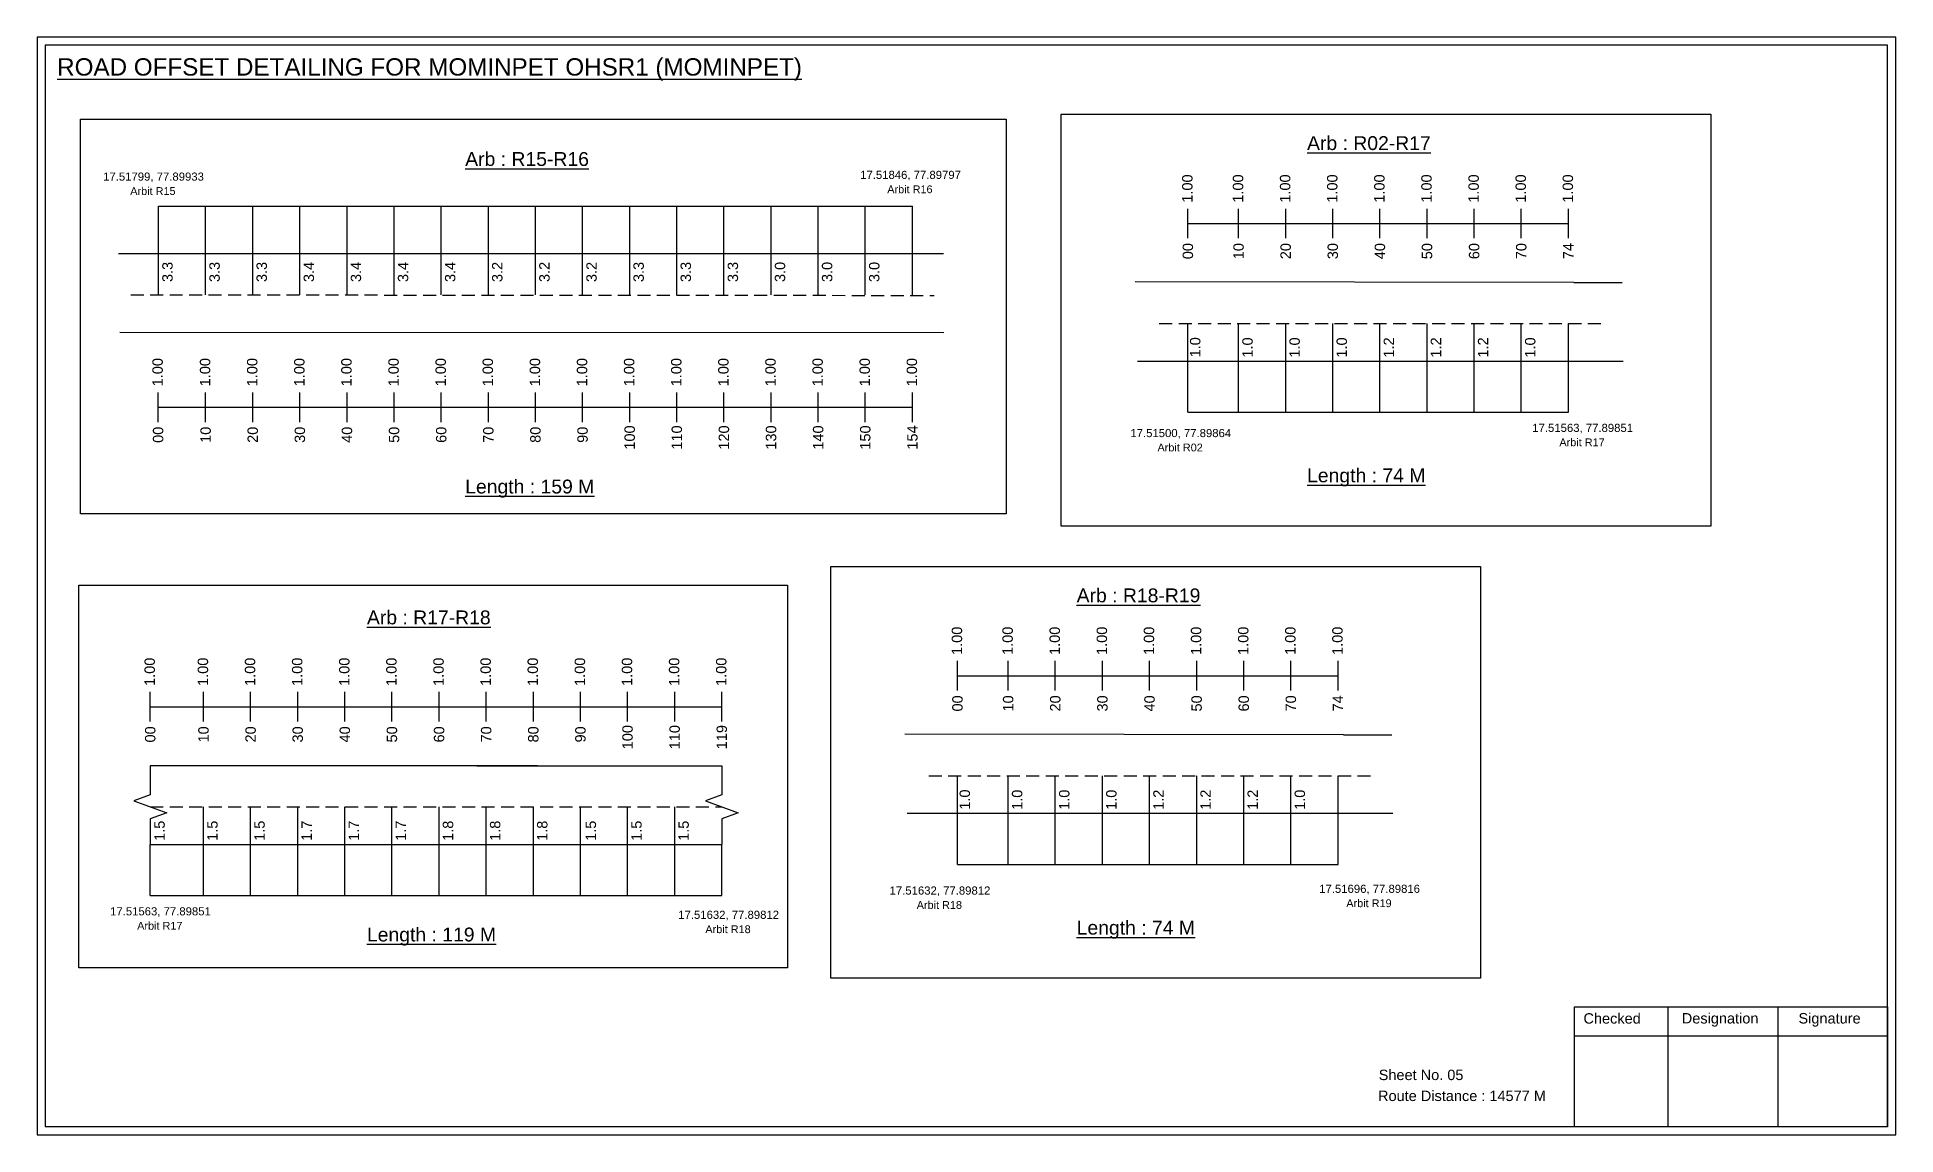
# Model space of a CAD drawing. Header units: inches. Extents: x 777 to 9331, y 1229 to 5049.
# Drawn here: x 5933 to 6470, y 1917 to 2234 of the extents above; entities that cross this region are included whole.
import ezdxf

# ---------------------------------------------------------------- set-up
doc = ezdxf.new("R2010")
doc.units = ezdxf.units.IN
doc.header["$MEASUREMENT"] = 0
doc.linetypes.add('DASHED2', pattern=[0.375, 0.25, -0.125])
doc.layers.add('PDF_Geometry', color=7, linetype='Continuous')
doc.layers.add('PDF_Text', color=5, linetype='Continuous')
doc.styles.add('PDF Arial', font='arial.ttf')
doc.styles.get("Standard").update_dxf_attribs({"font": 'arial.ttf'})

msp = doc.modelspace()

# ---------------------------------------------------------------- texts
at = {"color": 242, "true_color": 0xcd2027}
for s, height, p in [('%%UROAD OFFSET DETAILING FOR MOMINPET OHSR1 (MOMINPET)', 5, (5939.23, 2222.61)), ('%%UArb : R02-R17', 4, (6299.99, 2201.12)), ('%%UArb : R15-R16', 4, (6057, 2196.53)), ('%%ULength : 74 M', 4, (6299.99, 2105.25)), ('%%ULength : 159 M', 4, (6057, 2102.03)), ('%%UArb : R18-R19', 4, (6233.49, 2070.62)), ('%%UArb : R17-R18', 4, (6028.64, 2064.27)), ('%%ULength : 119 M', 4, (6028.64, 1972.77)), ('%%ULength : 74 M', 4, (6233.49, 1974.75))]:
    msp.add_text(s, height=height, dxfattribs=at).set_placement(p)
at = {"color": 5}
for s, height, p in [('17.51799, 77.89933', 2.34, (5952.5, 2192.29)), ('17.51846, 77.89797', 2.34, (6171, 2192.79)), ('Arbit R15', 2.246, (5960.32, 2188.17)), ('Arbit R16', 2.246, (6178.82, 2188.67)), ('17.51500, 77.89864', 2.34, (6249, 2118.29)), ('17.51563, 77.89851', 2.34, (6365, 2119.79)), ('Arbit R02', 2.246, (6256.82, 2114.17)), ('Arbit R17', 2.246, (6372.82, 2115.67)), ('17.51632, 77.89812', 2.34, (6179.5, 1986.29)), ('17.51696, 77.89816', 2.34, (6303.5, 1986.79)), ('Arbit R19', 2.246, (6311.32, 1982.67)), ('17.51563, 77.89851', 2.34, (5954.5, 1980.29)), ('17.51632, 77.89812', 2.34, (6118.5, 1979.29)), ('Arbit R18', 2.246, (6187.32, 1982.17)), ('Arbit R17', 2.246, (5962.32, 1976.17)), ('Arbit R18', 2.246, (6126.32, 1975.17))]:
    msp.add_text(s, height=height, dxfattribs=at).set_placement(p)
at = {"color": 217, "true_color": 0x93278f}
for s, p in [('1.00', (6266.93, 2185.94)), ('1.00', (6281.56, 2185.94)), ('1.00', (6295.16, 2185.94)), ('1.00', (6308.76, 2185.94)), ('1.00', (6322.36, 2185.94)), ('1.00', (6335.96, 2185.94)), ('1.00', (6349.56, 2185.94)), ('1.00', (6363.16, 2185.94)), ('1.00', (6376.76, 2185.94)), ('00', (6267.08, 2169.62)), ('10', (6281.71, 2169.62)), ('20', (6295.31, 2169.62)), ('30', (6308.91, 2169.62)), ('40', (6322.51, 2169.62)), ('50', (6336.11, 2169.62)), ('60', (6349.71, 2169.62)), ('70', (6363.31, 2169.62)), ('74', (6376.91, 2169.62)), ('1.00', (5969.71, 2132.95)), ('1.00', (5983.42, 2132.95)), ('1.00', (5997.02, 2132.95)), ('1.00', (6010.62, 2132.95)), ('1.00', (6024.22, 2132.95)), ('1.00', (6037.82, 2132.95)), ('1.00', (6051.42, 2132.95)), ('1.00', (6065.02, 2132.95)), ('1.00', (6078.62, 2132.95)), ('1.00', (6092.22, 2132.95)), ('1.00', (6105.82, 2132.95)), ('1.00', (6119.42, 2132.95)), ('1.00', (6133.02, 2132.95)), ('1.00', (6146.62, 2132.95)), ('1.00', (6160.22, 2132.95)), ('1.00', (6173.82, 2132.95)), ('1.00', (6187.42, 2132.95)), ('00', (5969.86, 2116.63)), ('10', (5983.57, 2116.63)), ('20', (5997.17, 2116.63)), ('30', (6010.77, 2116.63)), ('40', (6024.37, 2116.63)), ('50', (6037.97, 2116.63)), ('60', (6051.57, 2116.63)), ('70', (6065.17, 2116.63)), ('80', (6078.77, 2116.63)), ('90', (6092.37, 2116.63)), ('100', (6105.97, 2114.68)), ('110', (6119.57, 2114.68)), ('120', (6133.17, 2114.68)), ('130', (6146.77, 2114.68)), ('140', (6160.37, 2114.68)), ('150', (6173.97, 2114.68)), ('154', (6187.57, 2114.68)), ('1.00', (6200.43, 2055.44)), ('1.00', (6215.06, 2055.44)), ('1.00', (6228.66, 2055.44)), ('1.00', (6242.26, 2055.44)), ('1.00', (6255.86, 2055.44)), ('1.00', (6269.46, 2055.44)), ('1.00', (6283.06, 2055.44)), ('1.00', (6296.66, 2055.44)), ('1.00', (6310.26, 2055.44)), ('1.00', (5967.43, 2046.5)), ('1.00', (5982.8, 2046.5)), ('1.00', (5996.4, 2046.5)), ('1.00', (6010, 2046.5)), ('1.00', (6023.6, 2046.5)), ('1.00', (6037.2, 2046.5)), ('1.00', (6050.8, 2046.5)), ('1.00', (6064.4, 2046.5)), ('1.00', (6078, 2046.5)), ('1.00', (6091.6, 2046.5)), ('1.00', (6105.2, 2046.5)), ('1.00', (6118.8, 2046.5)), ('1.00', (6132.4, 2046.5)), ('00', (6200.58, 2039.12)), ('10', (6215.21, 2039.12)), ('20', (6228.81, 2039.12)), ('30', (6242.41, 2039.12)), ('40', (6256.01, 2039.12)), ('50', (6269.61, 2039.12)), ('60', (6283.21, 2039.12)), ('70', (6296.81, 2039.12)), ('74', (6310.41, 2039.12)), ('00', (5967.58, 2030.18)), ('10', (5982.95, 2030.18)), ('20', (5996.55, 2030.18)), ('30', (6010.15, 2030.18)), ('40', (6023.75, 2030.18)), ('50', (6037.35, 2030.18)), ('60', (6050.95, 2030.18)), ('70', (6064.55, 2030.18)), ('80', (6078.15, 2030.18)), ('90', (6091.75, 2030.18)), ('100', (6105.35, 2028.22)), ('110', (6118.95, 2028.22)), ('119', (6132.55, 2028.22))]:
    msp.add_text(s, height=3, rotation=90, dxfattribs=at).set_placement(p)
for s, p in [('3.3', (5972.56, 2163.03)), ('3.3', (5986.16, 2163.03)), ('3.3', (5999.76, 2163.03)), ('3.4', (6013.36, 2163.03)), ('3.4', (6026.96, 2163.03)), ('3.4', (6040.56, 2163.03)), ('3.4', (6054.16, 2163.03)), ('3.2', (6067.76, 2163.03)), ('3.2', (6081.36, 2163.03)), ('3.2', (6094.96, 2163.03)), ('3.3', (6108.56, 2163.03)), ('3.3', (6122.16, 2163.03)), ('3.3', (6135.76, 2163.03)), ('3.0', (6149.36, 2163.03)), ('3.0', (6162.96, 2163.03)), ('3.0', (6176.56, 2163.03)), ('1.0', (6269.2, 2141.29)), ('1.0', (6284.3, 2141.24)), ('1.0', (6297.9, 2141.24)), ('1.0', (6311.5, 2141.24)), ('1.2', (6325.1, 2141.24)), ('1.2', (6338.7, 2141.24)), ('1.2', (6352.3, 2141.24)), ('1.0', (6365.9, 2141.24)), ('1.0', (6202.7, 2010.79)), ('1.0', (6217.8, 2010.74)), ('1.0', (6231.4, 2010.74)), ('1.0', (6245, 2010.74)), ('1.2', (6258.6, 2010.74)), ('1.2', (6272.2, 2010.74)), ('1.2', (6285.8, 2010.74)), ('1.0', (6299.4, 2010.74)), ('1.5', (5970.28, 2001.79)), ('1.5', (5985.54, 2001.79)), ('1.5', (5999.14, 2001.79)), ('1.7', (6012.74, 2001.79)), ('1.7', (6026.34, 2001.79)), ('1.7', (6039.94, 2001.79)), ('1.8', (6053.54, 2001.79)), ('1.8', (6067.14, 2001.79)), ('1.8', (6080.74, 2001.79)), ('1.5', (6094.77, 2001.79)), ('1.5', (6107.94, 2001.79)), ('1.5', (6121.54, 2001.79))]:
    msp.add_text(s, height=3, rotation=90).set_placement(p)
for s, p in [('Sheet No. 05', (6320.67, 1932.77)), ('Route Distance : 14577 M', (6320.48, 1926.72))]:
    msp.add_text(s, height=3).set_placement(p)
at = {"layer": 'PDF_Text', "color": 7, "attachment_point": 7, "style": 'PDF Arial'}
for s, insert, char_height in [('Checked', (6379.77, 1949.02), 3.001), ('Designation', (6408.15, 1948.19), 3.0006), ('Signature', (6441.83, 1948.19), 3.001)]:
    msp.add_mtext(s, dxfattribs=dict(at, insert=insert, char_height=char_height))

# ---------------------------------------------------------------- linework, layer by layer
at = {"color": 5}
for p, q in [((5968.49, 2184.89), (6186.09, 2184.89)), ((6265.6, 2125.5), (6375.43, 2125.5)), ((6199.1, 1995), (6308.93, 1995)), ((5966.1, 1986.06), (6131.07, 1986.06))]:
    msp.add_line(p, q, dxfattribs=at)
for p, q in [((5968.49, 2159.35), (5968.49, 2184.89)), ((5982.09, 2159.35), (5982.09, 2184.89)), ((5995.69, 2159.35), (5995.69, 2184.89)), ((6009.29, 2159.35), (6009.29, 2184.89)), ((6022.89, 2159.35), (6022.89, 2184.89)), ((6036.49, 2159.35), (6036.49, 2184.89)), ((6050.09, 2159.35), (6050.09, 2184.89)), ((6063.69, 2159.35), (6063.69, 2184.89)), ((6077.29, 2159.35), (6077.29, 2184.89)), ((6090.89, 2159.35), (6090.89, 2184.89)), ((6104.49, 2159.35), (6104.49, 2184.89)), ((6118.09, 2159.35), (6118.09, 2184.89)), ((6131.69, 2159.35), (6131.69, 2184.89)), ((6145.29, 2159.35), (6145.29, 2184.89)), ((6158.89, 2159.35), (6158.89, 2184.89)), ((6172.49, 2159.35), (6172.49, 2184.89)), ((6186.09, 2159.35), (6186.09, 2184.89)), ((5956.95, 2171.24), (6195.03, 2171.24)), ((6377.03, 2162.92), (6250.42, 2163.1)), ((6377.03, 2162.92), (6390.98, 2162.92)), ((5957.34, 2148.55), (6195.19, 2148.52)), ((6265.6, 2125.5), (6265.6, 2151.04)), ((6280.23, 2125.5), (6280.23, 2151.04)), ((6293.83, 2125.5), (6293.83, 2151.04)), ((6307.43, 2125.5), (6307.43, 2151.04)), ((6321.03, 2125.5), (6321.03, 2151.04)), ((6334.63, 2125.5), (6334.63, 2151.04)), ((6348.23, 2125.5), (6348.23, 2151.04)), ((6361.83, 2125.5), (6361.83, 2151.04)), ((6375.43, 2125.5), (6375.43, 2151.04)), ((6251.05, 2140.24), (6377.03, 2140.24)), ((6377.03, 2140.24), (6391.23, 2140.24)), ((6310.53, 2032.42), (6183.92, 2032.6)), ((6310.53, 2032.42), (6324.48, 2032.42)), ((6077.87, 2023.48), (5966.1, 2023.48)), ((6060.4, 2023.48), (6131.07, 2023.48)), ((6199.1, 1995), (6199.1, 2020.54)), ((6213.73, 1995), (6213.73, 2020.54)), ((6227.33, 1995), (6227.33, 2020.54)), ((6240.93, 1995), (6240.93, 2020.54)), ((6254.53, 1995), (6254.53, 2020.54)), ((6268.13, 1995), (6268.13, 2020.54)), ((6281.73, 1995), (6281.73, 2020.54)), ((6295.33, 1995), (6295.33, 2020.54)), ((6308.93, 1995), (6308.93, 2020.54)), ((5981.47, 1986.06), (5981.47, 2011.59)), ((5995.07, 1986.06), (5995.07, 2011.59)), ((6008.67, 1986.06), (6008.67, 2011.59)), ((6022.27, 1986.06), (6022.27, 2011.59)), ((6035.87, 1986.06), (6035.87, 2011.59)), ((6049.47, 1986.06), (6049.47, 2011.59)), ((6063.07, 1986.06), (6063.07, 2011.59)), ((6076.67, 1986.06), (6076.67, 2011.59)), ((6090.27, 1986.06), (6090.27, 2011.59)), ((6103.87, 1986.06), (6103.87, 2011.59)), ((6117.47, 1986.06), (6117.47, 2011.59)), ((6184.55, 2009.74), (6310.53, 2009.74)), ((6310.53, 2009.74), (6324.73, 2009.74)), ((5966.1, 2000.79), (6131.07, 2000.79)), ((5966.1, 1986.06), (5966.1, 2000.79)), ((6131.07, 1986.06), (6131.07, 2000.79))]:
    msp.add_line(p, q)
at = {"color": 217, "true_color": 0x93278f}
for p, q in [((6265.6, 2175.65), (6265.6, 2184.2)), ((6280.23, 2175.65), (6280.23, 2184.2)), ((6293.83, 2175.65), (6293.83, 2184.2)), ((6307.43, 2175.65), (6307.43, 2184.2)), ((6321.03, 2175.65), (6321.03, 2184.2)), ((6334.63, 2175.65), (6334.63, 2184.2)), ((6348.23, 2175.65), (6348.23, 2184.2)), ((6361.83, 2175.65), (6361.83, 2184.2)), ((6375.43, 2175.65), (6375.43, 2184.2)), ((6265.6, 2179.93), (6375.43, 2179.93)), ((5968.39, 2122.65), (5968.39, 2131.21)), ((5982.09, 2122.65), (5982.09, 2131.21)), ((5995.69, 2122.65), (5995.69, 2131.21)), ((6009.29, 2122.65), (6009.29, 2131.21)), ((6022.89, 2122.65), (6022.89, 2131.21)), ((6036.49, 2122.65), (6036.49, 2131.21)), ((6050.09, 2122.65), (6050.09, 2131.21)), ((6063.69, 2122.65), (6063.69, 2131.21)), ((6077.29, 2122.65), (6077.29, 2131.21)), ((6090.89, 2122.65), (6090.89, 2131.21)), ((6104.49, 2122.65), (6104.49, 2131.21)), ((6118.09, 2122.65), (6118.09, 2131.21)), ((6131.69, 2122.65), (6131.69, 2131.21)), ((6145.29, 2122.65), (6145.29, 2131.21)), ((6158.89, 2122.65), (6158.89, 2131.21)), ((6172.49, 2122.65), (6172.49, 2131.21)), ((6186.09, 2122.65), (6186.09, 2131.21)), ((5968.49, 2126.92), (6186.09, 2126.97)), ((6199.1, 2045.15), (6199.1, 2053.7)), ((6199.1, 2049.43), (6308.93, 2049.43)), ((6213.73, 2045.15), (6213.73, 2053.7)), ((6227.33, 2045.15), (6227.33, 2053.7)), ((6240.93, 2045.15), (6240.93, 2053.7)), ((6254.53, 2045.15), (6254.53, 2053.7)), ((6268.13, 2045.15), (6268.13, 2053.7)), ((6281.73, 2045.15), (6281.73, 2053.7)), ((6295.33, 2045.15), (6295.33, 2053.7)), ((6308.93, 2045.15), (6308.93, 2053.7)), ((5966.1, 2036.2), (5966.1, 2044.76)), ((5981.47, 2036.2), (5981.47, 2044.76)), ((5995.07, 2036.2), (5995.07, 2044.76)), ((6008.67, 2036.2), (6008.67, 2044.76)), ((6022.27, 2036.2), (6022.27, 2044.76)), ((6035.87, 2036.2), (6035.87, 2044.76)), ((6049.47, 2036.2), (6049.47, 2044.76)), ((6063.07, 2036.2), (6063.07, 2044.76)), ((6076.67, 2036.2), (6076.67, 2044.76)), ((6090.27, 2036.2), (6090.27, 2044.76)), ((6103.87, 2036.2), (6103.87, 2044.76)), ((6117.47, 2036.2), (6117.47, 2044.76)), ((6131.07, 2036.2), (6131.07, 2044.76)), ((5966.1, 2040.47), (6131.07, 2040.47))]:
    msp.add_line(p, q, dxfattribs=at)
at = {"linetype": 'DASHED2', "ltscale": 15}
for p, q in [((5960.45, 2159.35), (6192.33, 2159.18)), ((6257.32, 2151.04), (6386, 2151.04)), ((6190.82, 2020.54), (6319.5, 2020.54)), ((5966.1, 2011.59), (6131.07, 2011.59))]:
    msp.add_line(p, q, dxfattribs=at)
for points in [[(6229, 2211.45), (6416.56, 2211.45), (6416.56, 2092.63), (6229, 2092.63)], [(5946, 2210.05), (6213.12, 2210.05), (6213.12, 2096.13), (5946, 2096.13)], [(6162.5, 2080.95), (6350.06, 2080.95), (6350.06, 1962.13), (6162.5, 1962.13)], [(5945.5, 2075.62), (6150.06, 2075.62), (6150.06, 1965.13), (5945.5, 1965.13)]]:
    msp.add_lwpolyline(points, close=True)
at = {"linetype": 'Continuous'}
for points in [[(5966.1, 2023.48), (5966.1, 2015.05), (5961.36, 2013.32), (5970.84, 2009.87), (5966.1, 2008.14), (5966.1, 2000.79)], [(6131.07, 2023.48), (6131.07, 2015.05), (6126.33, 2013.32), (6135.81, 2009.87), (6131.07, 2008.14), (6131.07, 2000.79)]]:
    msp.add_lwpolyline(points, dxfattribs=at)
at = {"layer": 'PDF_Geometry'}
for points in [[(5933.46, 2233.69), (5933.46, 1916.98), (6469.93, 1916.98), (6469.93, 2233.69)], [(5935.78, 2231.36), (5935.78, 1919.4), (6467.51, 1919.4), (6467.51, 2231.36)]]:
    msp.add_lwpolyline(points, close=True, dxfattribs=at)
at = {"layer": 'PDF_Geometry', "color": 242, "true_color": 0xcc1f26}
msp.add_lwpolyline([(6467.51, 1919.3), (6377.17, 1919.3), (6377.17, 1953.91), (6467.51, 1953.91)], close=True, dxfattribs=at)
for points in [[(6404.15, 1953.91), (6404.15, 1919.3)], [(6435.88, 1953.91), (6435.88, 1919.3)], [(6377.17, 1945.54), (6467.51, 1945.54)]]:
    msp.add_lwpolyline(points, dxfattribs=at)

msp.set_redraw_order([(e.dxf.handle, doc.entitydb.next_handle()) for e in msp.query("TEXT MTEXT ATTDEF DIMENSION ARC_DIMENSION")])  # texts and dimensions are drawn at this point

doc.saveas('drawing.dxf')
